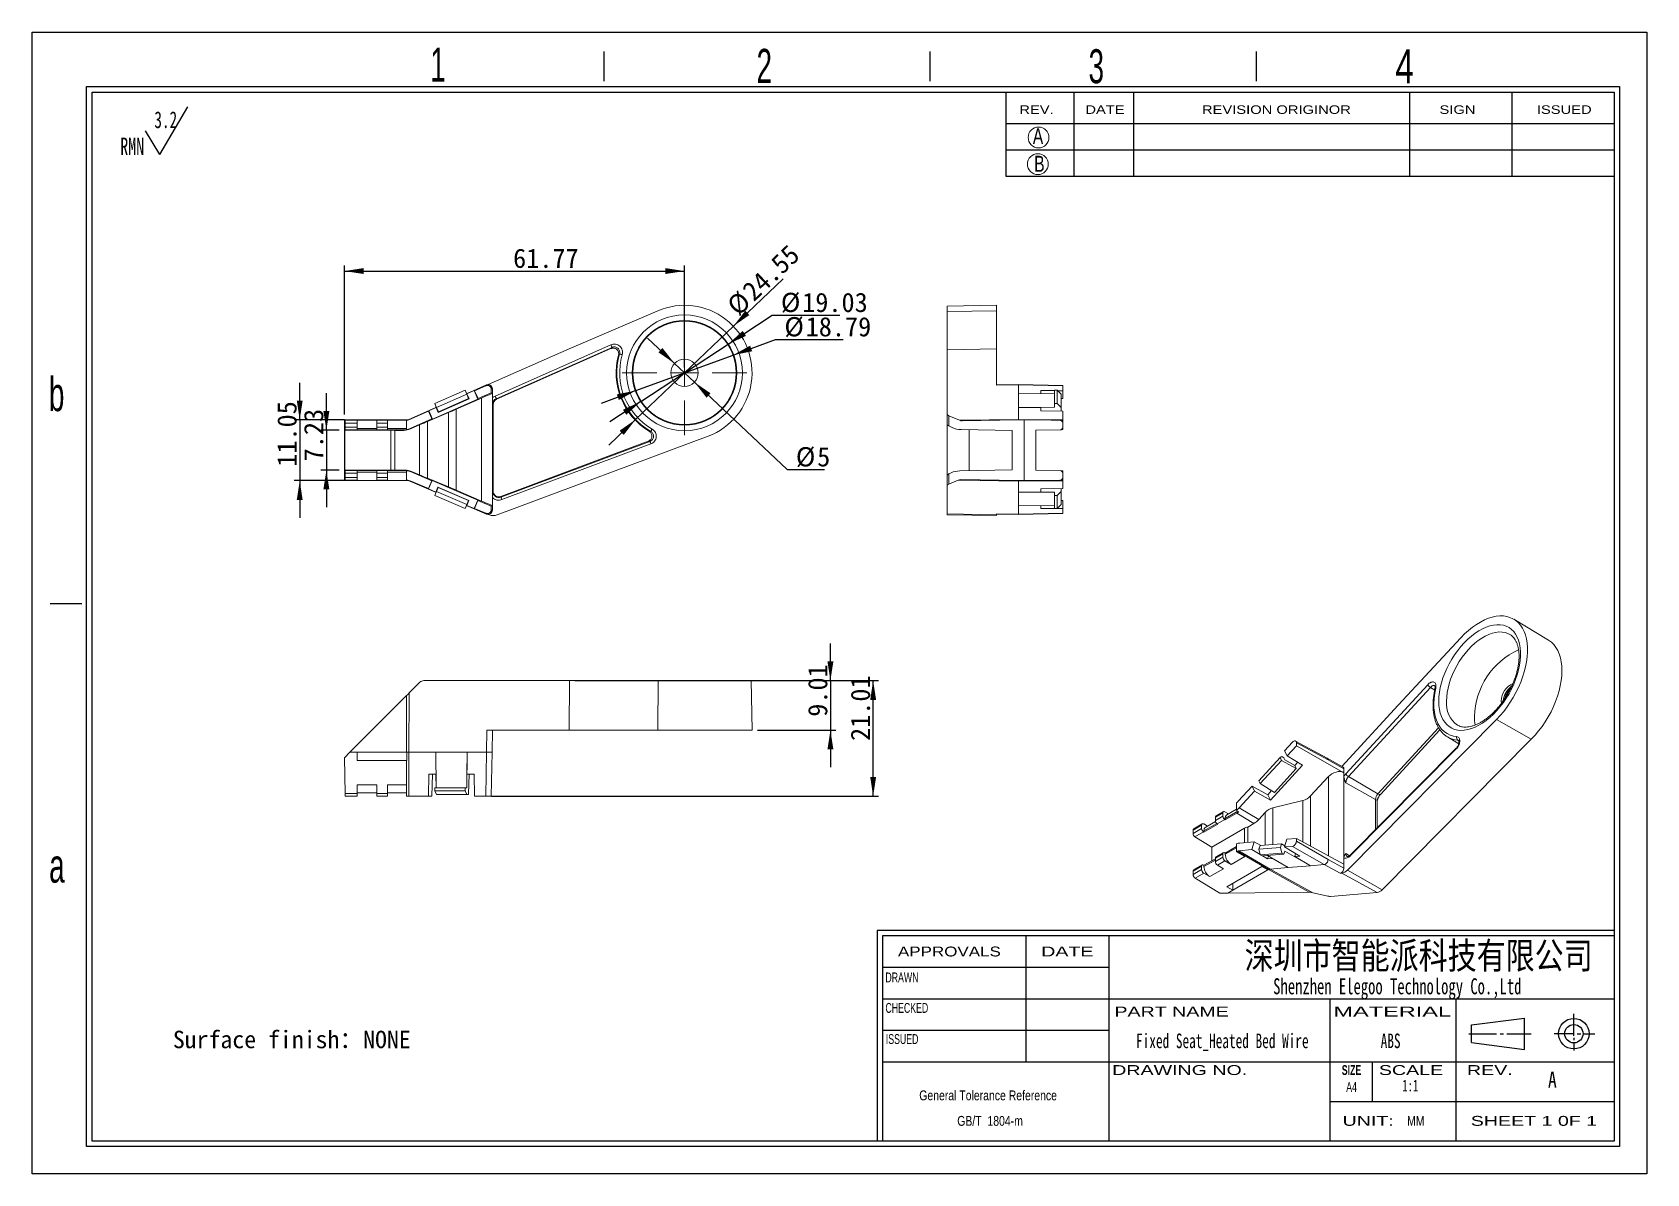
# Model space of a CAD drawing. Header units: millimetres. Extents: x 2 to 295, y 1 to 209.
import ezdxf

# ---------------------------------------------------------------- set-up
doc = ezdxf.new("R2010")
doc.units = ezdxf.units.MM
doc.linetypes.add('CENTER', pattern=[10.16, 6.35, -1.27, 1.27, -1.27])
doc.layers.add('DIM', color=5, linetype='Continuous')
doc.layers.add('SLD-0', color=179, linetype='Continuous')
doc.layers.add('中心线', color=1, linetype='CENTER', lineweight=15)
doc.styles.add('SLDTEXTSTYLE0', font='SIMSUN.TTC', dxfattribs={"width": 0.67})
doc.styles.add('SLDTEXTSTYLE1', font='SIMSUN.TTC', dxfattribs={"width": 0.67})
doc.styles.add('SLDTEXTSTYLE10', font='ARIAL.TTF', dxfattribs={"width": 1.7064})
doc.styles.add('SLDTEXTSTYLE11', font='SIMSUN.TTC', dxfattribs={"width": 0.8, "bigfont": 'bigfont'})
doc.styles.add('SLDTEXTSTYLE12', font='SIMSUN.TTC', dxfattribs={"width": 0.8})
doc.styles.add('SLDTEXTSTYLE13', font='SIMKAI.TTF', dxfattribs={"width": 0.67})
doc.styles.add('SLDTEXTSTYLE14', font='SIMSUN.TTC')
doc.styles.add('SLDTEXTSTYLE2', font='SIMSUN.TTC', dxfattribs={"bigfont": 'bigfont'})
doc.styles.add('SLDTEXTSTYLE3', font='ARIAL.TTF', dxfattribs={"width": 0.63516})
doc.styles.add('SLDTEXTSTYLE4', font='GOTHIC.TTF', dxfattribs={"width": 0.7304})
doc.styles.add('SLDTEXTSTYLE5', font='GOTHIC.TTF', dxfattribs={"width": 0.61171})
doc.styles.add('SLDTEXTSTYLE6', font='ARIALBD.TTF', dxfattribs={"width": 0.63516})
doc.styles.add('SLDTEXTSTYLE7', font='ARIAL.TTF', dxfattribs={"width": 1.422})
doc.styles.add('SLDTEXTSTYLE8', font='ARIAL.TTF', dxfattribs={"width": 0.7584})
doc.styles.add('SLDTEXTSTYLE9', font='ARIAL.TTF', dxfattribs={"width": 1.2324})
doc.dimstyles.new('SLDDIMSTYLE0', dxfattribs={"dimtxt": 3.5, "dimasz": 3.5, "dimexe": 0, "dimexo": 0.0625, "dimgap": 0.875, "dimtad": 2, "dimrnd": 1e-09, "dimzin": 12, "dimdsep": 46, "dimtxsty": 'SLDTEXTSTYLE0', "dimsah": 1, "dimcen": 0.09, "dimadec": 0, "dimazin": 3, "dimtfac": 1, "dimtmove": 0, "dimatfit": 0, "dimfxl": 0, "dimfrac": 2, "dimtolj": 1, "dimtzin": 12, "dimarcsym": 0})
doc.dimstyles.new('SLDDIMSTYLE1', dxfattribs={"dimtxt": 3.5, "dimasz": 3.5, "dimexe": 0, "dimexo": 0.0625, "dimgap": 0.875, "dimtad": 0, "dimtih": 1, "dimtoh": 1, "dimrnd": 1e-09, "dimzin": 12, "dimdsep": 46, "dimtxsty": 'SLDTEXTSTYLE0', "dimsah": 1, "dimcen": 0, "dimadec": 0, "dimazin": 3, "dimtfac": 1, "dimtmove": 0, "dimatfit": 3, "dimfxl": 0, "dimfrac": 2, "dimtolj": 1, "dimtzin": 12, "dimarcsym": 0})
doc.dimstyles.new('SLDDIMSTYLE2', dxfattribs={"dimtxt": 3.5, "dimasz": 3.5, "dimexe": 0, "dimexo": 0.0625, "dimgap": 0.875, "dimtad": 2, "dimrnd": 1e-09, "dimzin": 12, "dimdsep": 46, "dimtxsty": 'SLDTEXTSTYLE0', "dimsah": 1, "dimcen": 0.09, "dimadec": 0, "dimazin": 3, "dimtfac": 1, "dimtofl": 0, "dimtmove": 0, "dimatfit": 3, "dimfxl": 0, "dimfrac": 2, "dimtolj": 1, "dimtzin": 12, "dimarcsym": 0})

msp = doc.modelspace()

# ---------------------------------------------------------------- texts
at = {"color": 7, "linetype": 'Continuous', "lineweight": 0, "attachment_point": 1}
for s, insert, char_height, style in [('Surface finish\\M+18146NONE', (27.357, 27.271), 3.175, 'SLDTEXTSTYLE2'), ('Fixed Seat_Heated Bed Wire', (202.331, 26.754), 2.64583, 'SLDTEXTSTYLE1'), ('ABS', (246.774, 26.754), 2.6458, 'SLDTEXTSTYLE1'), ('1:1', (250.696, 18.358), 2.1167, 'SLDTEXTSTYLE0')]:
    msp.add_mtext(s, dxfattribs=dict(at, insert=insert, char_height=char_height, style=style))
at = {"layer": 'SLD-0'}
for s, insert, char_height, attachment_point, style in [('1', (74.111, 205.899), 6.172, 1, 'SLDTEXTSTYLE5'), ('2', (133.388, 205.655), 6.172, 1, 'SLDTEXTSTYLE5'), ('3', (193.707, 205.593), 6.172, 1, 'SLDTEXTSTYLE5'), ('4', (249.441, 205.587), 6.172, 1, 'SLDTEXTSTYLE4'), ('A', (183.578, 191.252), 2.903, 1, 'SLDTEXTSTYLE4'), ('B', (183.832, 186.237), 2.903, 1, 'SLDTEXTSTYLE4'), ('b', (4.835, 146.019), 6.172, 1, 'SLDTEXTSTYLE5'), ('a', (4.88, 60.351), 6.172, 1, 'SLDTEXTSTYLE5'), ('\\M+1905B圳\\M+18E73\\M+19271\\M+1945C\\M+19468\\M+189C8\\M+18B5A\\M+1974C\\M+18CC0\\M+18CF6\\M+18E69', (253.676, 43.337), 4.82808, 2, 'SLDTEXTSTYLE11'), ('A', (277.178, 19.854), 2.91, 1, 'SLDTEXTSTYLE12')]:
    msp.add_mtext(s, dxfattribs=dict(at, insert=insert, char_height=char_height, attachment_point=attachment_point, style=style))
at = {"layer": 'SLD-0', "color": 179}
for s, insert, char_height, attachment_point, style in [('REV.', (181.129, 195.4), 1.5536, 1, 'SLDTEXTSTYLE9'), ('DATE', (193.126, 195.4), 1.5536, 1, 'SLDTEXTSTYLE9'), ('REVISION ORIGINOR', (214.308, 195.4), 1.55363, 1, 'SLDTEXTSTYLE9'), ('SIGN', (257.466, 195.4), 1.5536, 1, 'SLDTEXTSTYLE9'), ('ISSUED', (275.148, 195.4), 1.5536, 1, 'SLDTEXTSTYLE9'), ('APPROVALS', (168.427, 42.563), 1.7927, 2, 'SLDTEXTSTYLE9'), ('DATE', (189.85, 42.563), 1.7927, 2, 'SLDTEXTSTYLE7'), ('DRAWN', (159.804, 37.853), 1.7927, 2, 'SLDTEXTSTYLE3'), ('Shenzhen Elegoo Technology Co.,Ltd', (249.798, 36.8), 2.91042, 2, 'SLDTEXTSTYLE13'), ('CHECKED', (160.696, 32.315), 1.7927, 2, 'SLDTEXTSTYLE3'), ('PART NAME', (208.794, 31.645), 1.7927, 2, 'SLDTEXTSTYLE7'), ('MATERIAL', (248.88, 31.645), 1.7927, 2, 'SLDTEXTSTYLE10'), ('ISSUED', (159.837, 26.654), 1.7927, 2, 'SLDTEXTSTYLE3'), ('DRAWING NO.', (210.268, 21.022), 1.79265, 2, 'SLDTEXTSTYLE7'), ('SIZE', (241.479, 21.022), 1.7927, 2, 'SLDTEXTSTYLE6'), ('SCALE', (252.289, 21.022), 1.7927, 2, 'SLDTEXTSTYLE7'), ('REV.', (266.61, 21.022), 1.7927, 2, 'SLDTEXTSTYLE7'), ('A4', (241.49, 17.953), 1.7927, 2, 'SLDTEXTSTYLE3'), ('UNIT:', (244.499, 11.791), 1.7927, 2, 'SLDTEXTSTYLE7'), ('MM', (253.161, 11.791), 1.7927, 2, 'SLDTEXTSTYLE8'), ('SHEET 1 0F 1', (274.62, 11.791), 1.79265, 2, 'SLDTEXTSTYLE7')]:
    msp.add_mtext(s, dxfattribs=dict(at, insert=insert, char_height=char_height, attachment_point=attachment_point, style=style))

# ---------------------------------------------------------------- blocks, each defined once
blk = doc.blocks.new('SW_NOTE_0')
at = {"layer": 'SLD-0', "color": 0}
for q in [(12.27, 9.26), (4.6, 4.92)]:
    blk.add_line((7.16, 0.59), q, dxfattribs=at)
at = {"layer": 'SLD-0', "color": 0, "attachment_point": 1, "style": 'SLDTEXTSTYLE0'}
for s, insert, char_height in [('3.2', (6.19, 8.45), 3.032), ('RMN', (0, 3.69), 3.175)]:
    blk.add_mtext(s, dxfattribs=dict(at, insert=insert, char_height=char_height))
blk = doc.blocks.new('SW_NOTE_1')
at = {"layer": 'SLD-0', "color": 0, "char_height": 1.7927, "attachment_point": 2, "style": 'SLDTEXTSTYLE8'}
for s, insert in [('General Tolerance Reference ', (13.02, 2.31)), (' GB/T  1804-m', (13.11, -2.32))]:
    blk.add_mtext(s, dxfattribs=dict(at, insert=insert))
blk = doc.blocks.new('_D')
at = {"layer": 'DIM'}
for p, q in [((129.18, 155.28), (138.21, 163.9)), ((111.42, 138.32), (129.18, 155.28)), ((111.42, 138.32), (106.56, 133.68))]:
    blk.add_line(p, q, dxfattribs=at)
for points in [[(129.18, 155.28), (132.08, 157.3), (131.34, 158.08)], [(111.42, 138.32), (108.52, 136.3), (109.26, 135.52)]]:
    blk.add_solid(points, dxfattribs=at)
at = {"layer": 'DIM', "char_height": 3.5, "attachment_point": 1, "rotation": 43.6744, "style": 'SLDTEXTSTYLE14'}
for s, insert in [('24.55', (130.48, 162.15)), ('%%c', (127.68, 159.48))]:
    blk.add_mtext(s, dxfattribs=dict(at, insert=insert))
blk = doc.blocks.new('_D_1')
at = {"layer": 'DIM'}
for p, q in [((128.25, 152.03), (136.22, 157.28)), ((136.22, 157.28), (148.49, 157.28)), ((112.35, 141.57), (128.25, 152.03)), ((112.35, 141.57), (106.73, 137.87))]:
    blk.add_line(p, q, dxfattribs=at)
for points in [[(128.25, 152.03), (131.47, 153.51), (130.88, 154.41)], [(112.35, 141.57), (109.13, 140.09), (109.72, 139.19)]]:
    blk.add_solid(points, dxfattribs=at)
at = {"layer": 'DIM', "char_height": 3.5, "attachment_point": 1, "style": 'SLDTEXTSTYLE14'}
for s, insert in [('%%c', (137.81, 161.35)), ('19.03', (141.68, 161.35))]:
    blk.add_mtext(s, dxfattribs=dict(at, insert=insert))
blk = doc.blocks.new('_D_2')
at = {"layer": 'DIM'}
for p, q in [((129.12, 150.03), (136.86, 152.85)), ((136.86, 152.85), (149.12, 152.85)), ((111.48, 143.58), (129.12, 150.03)), ((111.48, 143.58), (105.16, 141.26))]:
    blk.add_line(p, q, dxfattribs=at)
for points in [[(129.12, 150.03), (132.6, 150.72), (132.23, 151.73)], [(111.48, 143.58), (108.01, 142.88), (108.38, 141.87)]]:
    blk.add_solid(points, dxfattribs=at)
at = {"layer": 'DIM', "char_height": 3.5, "attachment_point": 1, "style": 'SLDTEXTSTYLE14'}
for s, insert in [('%%c', (138.45, 156.93)), ('18.79', (142.32, 156.93))]:
    blk.add_mtext(s, dxfattribs=dict(at, insert=insert))
blk = doc.blocks.new('_D_3')
at = {"layer": 'DIM'}
for p, q in [((58.53, 139.26), (58.53, 166.29)), ((58.53, 165.29), (120.3, 165.29)), ((120.3, 147.8), (120.3, 166.29))]:
    blk.add_line(p, q, dxfattribs=at)
for points in [[(58.53, 165.29), (62.03, 164.76), (62.03, 165.83)], [(120.3, 165.29), (116.8, 165.83), (116.8, 164.76)]]:
    blk.add_solid(points, dxfattribs=at)
at = {"layer": 'DIM', "insert": (89.16, 169.37), "char_height": 3.5, "attachment_point": 1, "style": 'SLDTEXTSTYLE14'}
blk.add_mtext('61.77', dxfattribs=at)
blk = doc.blocks.new('_D_4')
at = {"layer": 'DIM'}
for p, q in [((50.4, 138.27), (50.4, 145)), ((58.53, 138.27), (49.4, 138.27)), ((50.4, 138.27), (50.4, 127.21)), ((58.53, 127.21), (49.4, 127.21)), ((50.4, 127.21), (50.4, 120.48))]:
    blk.add_line(p, q, dxfattribs=at)
for points in [[(50.4, 138.27), (50.93, 141.77), (49.86, 141.77)], [(50.4, 127.21), (49.86, 123.71), (50.93, 123.71)]]:
    blk.add_solid(points, dxfattribs=at)
at = {"layer": 'DIM', "insert": (46.32, 129.74), "char_height": 3.5, "attachment_point": 1, "rotation": 90, "style": 'SLDTEXTSTYLE14'}
blk.add_mtext('11.05', dxfattribs=at)
blk = doc.blocks.new('_D_5')
at = {"layer": 'DIM'}
for p, q in [((55.24, 136.36), (55.24, 143.09)), ((57.57, 136.36), (54.24, 136.36)), ((55.24, 136.36), (55.24, 129.12)), ((57.57, 129.12), (54.24, 129.12)), ((55.24, 129.12), (55.24, 122.39))]:
    blk.add_line(p, q, dxfattribs=at)
for points in [[(55.24, 136.36), (55.78, 139.86), (54.7, 139.86)], [(55.24, 129.12), (54.7, 125.62), (55.78, 125.62)]]:
    blk.add_solid(points, dxfattribs=at)
at = {"layer": 'DIM', "insert": (51.17, 130.73), "char_height": 3.5, "attachment_point": 1, "rotation": 90, "style": 'SLDTEXTSTYLE14'}
blk.add_mtext('7.23', dxfattribs=at)
blk = doc.blocks.new('_D_6')
at = {"layer": 'DIM'}
for p, q in [((118.48, 148.52), (113.58, 153.13)), ((118.48, 148.52), (122.12, 145.09)), ((122.12, 145.09), (138.95, 129.23)), ((138.95, 129.23), (145.76, 129.23))]:
    blk.add_line(p, q, dxfattribs=at)
for points in [[(118.48, 148.52), (116.3, 151.31), (115.57, 150.52)], [(122.12, 145.09), (124.3, 142.29), (125.04, 143.08)]]:
    blk.add_solid(points, dxfattribs=at)
at = {"layer": 'DIM', "char_height": 3.5, "attachment_point": 1, "style": 'SLDTEXTSTYLE14'}
for s, insert in [('%%c', (140.53, 133.3)), ('5', (144.4, 133.3))]:
    blk.add_mtext(s, dxfattribs=dict(at, insert=insert))
blk = doc.blocks.new('SW_CENTERMARKSYMBOL_0')
at = {"layer": '中心线', "color": 0}
for p, q in [((0, 5), (0, 12.02)), ((-5, 0), (-12.02, 0)), ((0, 0), (-2.5, 0)), ((0, 0), (0, 2.5)), ((0, 0), (0, -2.5)), ((0, 0), (2.5, 0)), ((5, 0), (12.02, 0)), ((0, -5), (0, -12.02))]:
    blk.add_line(p, q, dxfattribs=at)
blk = doc.blocks.new('_D_7')
at = {"layer": 'DIM'}
for p, q in [((146.81, 90.88), (146.81, 97.61)), ((133.42, 90.88), (147.81, 90.88)), ((146.81, 90.88), (146.81, 81.87)), ((133.57, 81.87), (147.81, 81.87)), ((146.81, 81.87), (146.81, 75.14))]:
    blk.add_line(p, q, dxfattribs=at)
for points in [[(146.81, 90.88), (147.35, 94.38), (146.27, 94.38)], [(146.81, 81.87), (146.27, 78.37), (147.35, 78.37)]]:
    blk.add_solid(points, dxfattribs=at)
at = {"layer": 'DIM', "insert": (142.74, 84.32), "char_height": 3.5, "attachment_point": 1, "rotation": 90, "style": 'SLDTEXTSTYLE14'}
blk.add_mtext('9.01', dxfattribs=at)
blk = doc.blocks.new('_D_8')
at = {"layer": 'DIM'}
for p, q in [((100.4, 90.88), (155.57, 90.88)), ((154.57, 69.87), (154.57, 90.88)), ((85.21, 69.87), (155.57, 69.87))]:
    blk.add_line(p, q, dxfattribs=at)
for points in [[(154.57, 90.88), (154.04, 87.38), (155.11, 87.38)], [(154.57, 69.87), (155.11, 73.37), (154.04, 73.37)]]:
    blk.add_solid(points, dxfattribs=at)
at = {"layer": 'DIM', "insert": (150.5, 79.92), "char_height": 3.5, "attachment_point": 1, "rotation": 90, "style": 'SLDTEXTSTYLE14'}
blk.add_mtext('21.01', dxfattribs=at)

# ---------------------------------------------------------------- dimensions: what is measured, and where the dimension line sits
at = {"layer": 'DIM'}
dim = msp.add_linear_dim(base=(129.179, 155.276), p1=(111.424, 138.325), p2=(129.179, 155.276), angle=43.67438, text='%%c<>', dimstyle='SLDDIMSTYLE0', dxfattribs=at)
dim.commit()
dim.dimension.update_dxf_attribs({"geometry": '_D', "text_midpoint": (134.352, 160.216), "dimtype": 160})
dim = msp.add_linear_dim(base=(120.301, 165.294), p1=(58.531, 138.257), p2=(120.301, 146.801), dimstyle='SLDDIMSTYLE2', dxfattribs=at)
dim.commit()
dim.dimension.update_dxf_attribs({"geometry": '_D_3', "text_midpoint": (92.56, 165.294), "dimtype": 160})
for p1, p2, picture, middle in [((128.251, 152.033), (112.352, 141.569), '_D_1', (143.148, 159.816)), ((129.124, 150.026), (111.478, 143.575), '_D_2', (143.787, 155.392)), ((122.121, 145.086), (118.482, 148.515), '_D_6', (143.148, 131.768))]:
    dim = msp.add_diameter_dim_2p(p1=p1, p2=p2, dimstyle='SLDDIMSTYLE1', dxfattribs=at)
    dim.commit()
    dim.dimension.update_dxf_attribs({"geometry": picture, "text_midpoint": middle, "dimtype": 163})
for base, p1, p2, picture, middle in [((50.396, 127.214), (59.531, 138.266), (59.531, 127.214), '_D_4', (50.396, 133.14)), ((55.241, 129.124), (58.569, 136.356), (58.569, 129.124), '_D_5', (55.241, 133.456)), ((146.809, 81.873), (132.418, 90.883), (132.575, 81.873), '_D_7', (146.809, 87.04)), ((154.575, 90.883), (84.209, 69.873), (99.396, 90.883), '_D_8', (154.575, 83.323))]:
    dim = msp.add_linear_dim(base=base, p1=p1, p2=p2, angle=90, dimstyle='SLDDIMSTYLE0', dxfattribs=at)
    dim.commit()
    dim.dimension.update_dxf_attribs({"geometry": picture, "text_midpoint": middle, "dimtype": 160})

# ---------------------------------------------------------------- linework, layer by layer
at = {"color": 7, "linetype": 'Continuous', "lineweight": 15}
for p, q in [((177.01, 159.075), (167.999, 158.917)), ((167.999, 157.931), (167.999, 158.917)), ((177.01, 159.075), (177.01, 158.075)), ((99.333, 151.141), (115.451, 158.075)), ((167.999, 157.931), (177.01, 158.075)), ((167.999, 157.931), (167.999, 150.997)), ((177.01, 151.141), (177.01, 158.075)), ((84.655, 144.657), (99.333, 151.141)), ((106.943, 151.892), (85.891, 142.564)), ((86.093, 142.107), (107.145, 151.434)), ((106.944, 151.202), (86.146, 141.987)), ((177.01, 151.141), (167.999, 150.997)), ((167.999, 150.997), (167.999, 139.312)), ((177.01, 144.552), (177.01, 151.141)), ((80.834, 143.045), (84.348, 144.597)), ((82.175, 143.561), (84.209, 144.459)), ((84.209, 144.459), (84.349, 144.597)), ((85.083, 144.498), (85.013, 144.544)), ((85.192, 143.819), (85.331, 143.957)), ((85.192, 143.193), (85.192, 143.819)), ((85.331, 143.957), (85.401, 143.911)), ((85.401, 142.231), (85.401, 143.911)), ((181.004, 144.657), (177.01, 144.612)), ((180.999, 144.597), (177.01, 144.552)), ((180.999, 143.045), (180.999, 144.597)), ((189.01, 144.459), (180.999, 144.597)), ((189.01, 144.519), (181.004, 144.657)), ((189.01, 144.459), (189.01, 144.519)), ((189.01, 143.561), (189.01, 144.459)), ((82.752, 142.039), (74.519, 138.402)), ((74.935, 141.204), (74.927, 141.2)), ((74.927, 141.2), (75.203, 140.557)), ((80.446, 143.639), (74.935, 141.204)), ((74.935, 141.204), (75.262, 140.474)), ((80.751, 142.898), (75.262, 140.474)), ((75.558, 139.621), (81.165, 142.098)), ((81.08, 142.131), (75.592, 139.706)), ((78.844, 140.198), (83.401, 142.211)), ((80.454, 143.642), (80.446, 143.639)), ((80.751, 142.898), (80.446, 143.639)), ((80.73, 142.999), (80.454, 143.642)), ((80.73, 142.999), (80.834, 143.045)), ((81.08, 142.131), (80.751, 142.898)), ((82.097, 143.564), (80.784, 142.984)), ((80.834, 143.045), (80.784, 142.984)), ((80.784, 142.984), (81.165, 142.098)), ((81.08, 142.131), (81.165, 142.098)), ((82.097, 143.564), (82.175, 143.561)), ((82.752, 142.039), (82.097, 143.564)), ((82.788, 142.131), (82.175, 143.561)), ((82.752, 142.039), (82.788, 142.131)), ((82.788, 142.131), (85.192, 143.193)), ((83.401, 142.211), (83.401, 123.514)), ((85.401, 143.057), (85.192, 143.193)), ((85.401, 122.692), (85.401, 143.057)), ((85.41, 141.057), (85.541, 141.057)), ((85.541, 141.057), (85.541, 125.308)), ((86.146, 141.987), (86.093, 142.107)), ((180.999, 140.511), (180.999, 143.045)), ((187.51, 142.999), (180.999, 143.045)), ((185.01, 143.564), (187.51, 143.562)), ((185.01, 143.564), (185.01, 143.016)), ((187.51, 143.642), (188.01, 143.639)), ((187.51, 143.642), (187.51, 141.2)), ((188.01, 141.204), (187.51, 141.2)), ((187.51, 141.2), (187.51, 140.557)), ((188.01, 143.639), (188.01, 141.204)), ((188.71, 142.898), (188.01, 143.639)), ((188.01, 141.204), (188.71, 140.474)), ((188.082, 143.561), (189.01, 143.561)), ((188.71, 142.898), (188.71, 140.474)), ((188.71, 142.124), (189.01, 142.131)), ((189.01, 142.131), (189.01, 143.561)), ((59.531, 138.266), (58.531, 138.257)), ((58.531, 138.257), (58.531, 127.222)), ((58.645, 138.201), (58.531, 138.257)), ((58.645, 138.201), (60.847, 138.201)), ((59.531, 138.266), (60.831, 138.266)), ((60.831, 138.253), (60.831, 138.266)), ((60.831, 138.266), (69.807, 138.266)), ((69.807, 138.253), (60.831, 138.253)), ((60.847, 138.214), (64.377, 138.214)), ((60.847, 138.214), (60.847, 138.201)), ((60.847, 137.671), (60.847, 138.201)), ((64.377, 138.201), (64.377, 138.214)), ((64.377, 138.201), (66.315, 138.201)), ((64.377, 137.671), (64.377, 138.201)), ((66.315, 138.214), (69.807, 138.214)), ((66.315, 138.214), (66.315, 138.201)), ((66.315, 137.671), (66.315, 138.201)), ((69.807, 138.214), (69.807, 138.253)), ((69.807, 136.715), (69.807, 138.214)), ((69.815, 138.196), (69.815, 138.215)), ((69.815, 136.49), (69.815, 138.196)), ((69.833, 138.266), (69.833, 138.253)), ((70.211, 138.351), (75.099, 140.511)), ((70.211, 138.351), (70.239, 138.287)), ((70.239, 138.287), (73.814, 139.867)), ((70.487, 136.697), (74.428, 138.438)), ((73.581, 137.957), (77.433, 139.586)), ((73.581, 137.957), (73.581, 127.647)), ((73.814, 139.867), (73.864, 139.927)), ((73.814, 139.867), (74.428, 138.438)), ((75.177, 140.507), (73.864, 139.927)), ((73.864, 139.927), (74.519, 138.402)), ((74.428, 138.438), (74.519, 138.402)), ((75.099, 140.511), (75.203, 140.557)), ((75.177, 140.507), (75.099, 140.511)), ((75.558, 139.621), (75.177, 140.507)), ((75.262, 140.474), (75.592, 139.706)), ((75.558, 139.621), (75.592, 139.706)), ((77.433, 126.065), (77.433, 139.586)), ((78.844, 140.198), (78.844, 125.47)), ((167.999, 139.312), (167.999, 137.468)), ((168.292, 137.15), (168.292, 139.005)), ((168.292, 139.005), (170.244, 138.18)), ((170.244, 138.18), (180.999, 138.351)), ((170.724, 138.087), (180.999, 138.266)), ((180.999, 140.511), (187.51, 140.557)), ((180.999, 138.351), (180.999, 140.511)), ((185.01, 140.507), (180.999, 140.511)), ((180.999, 138.351), (180.999, 138.266)), ((180.999, 138.351), (189.01, 138.287)), ((180.999, 138.266), (181.999, 138.257)), ((180.999, 138.266), (182.499, 138.253)), ((180.999, 138.266), (180.999, 138.266)), ((181.999, 138.257), (181.999, 127.222)), ((188.484, 138.201), (181.999, 138.257)), ((182.499, 138.253), (182.499, 138.253)), ((185.01, 140.507), (185.01, 139.927)), ((189.01, 139.867), (185.01, 139.927)), ((189.01, 138.196), (186.916, 138.215)), ((188.71, 140.474), (188.71, 139.871)), ((189.01, 138.287), (189.01, 139.867)), ((189.01, 138.287), (189.01, 138.196)), ((189.01, 137.671), (189.01, 138.196)), ((58.569, 136.356), (58.645, 136.432)), ((58.569, 129.124), (58.569, 136.356)), ((66.971, 136.356), (58.569, 136.356)), ((58.645, 136.432), (60.847, 136.432)), ((58.654, 137.671), (60.847, 137.671)), ((58.654, 137.671), (58.654, 136.932)), ((60.847, 136.932), (58.654, 136.932)), ((60.847, 136.932), (60.847, 137.671)), ((60.847, 136.932), (60.847, 136.432)), ((64.377, 136.715), (60.847, 136.715)), ((60.847, 136.432), (60.847, 136.43)), ((60.847, 136.43), (64.377, 136.43)), ((64.377, 137.671), (66.315, 137.671)), ((64.377, 137.671), (64.377, 136.932)), ((66.315, 136.932), (64.377, 136.932)), ((64.377, 136.432), (64.377, 136.932)), ((64.377, 136.432), (66.315, 136.432)), ((64.377, 136.43), (64.377, 136.432)), ((66.315, 136.932), (66.315, 137.671)), ((66.315, 136.932), (66.315, 136.432)), ((69.807, 136.715), (66.315, 136.715)), ((66.315, 136.432), (66.315, 136.43)), ((66.315, 136.43), (69.277, 136.43)), ((66.971, 129.124), (66.971, 136.356)), ((69.293, 136.353), (67.669, 136.353)), ((67.669, 136.353), (67.669, 129.126)), ((69.277, 136.43), (69.293, 136.353)), ((69.815, 136.715), (69.807, 136.715)), ((69.815, 136.479), (69.815, 136.49)), ((70.487, 136.697), (70.506, 136.609)), ((70.506, 136.609), (72.17, 137.345)), ((72.17, 137.345), (72.17, 128.241)), ((124.601, 135.305), (86.286, 120.975)), ((167.999, 137.468), (167.999, 128.126)), ((168.939, 136.852), (168.292, 137.15)), ((179.799, 136.322), (170.549, 136.483)), ((171.999, 136.458), (171.999, 129.022)), ((179.799, 129.158), (179.799, 136.322)), ((184.125, 136.356), (188.518, 136.432)), ((184.125, 129.124), (184.125, 136.356)), ((188.733, 136.485), (189.01, 136.49)), ((189.01, 137.671), (189.01, 136.932)), ((189.01, 136.49), (189.01, 136.932)), ((86.915, 124.355), (113.721, 134.38)), ((114.023, 134.354), (86.961, 124.232)), ((87.136, 123.764), (114.199, 133.886)), ((58.645, 129.047), (58.569, 129.124)), ((58.569, 129.124), (66.971, 129.124)), ((69.493, 129.126), (67.669, 129.126)), ((69.477, 129.049), (69.493, 129.126)), ((170.322, 128.993), (179.799, 129.158)), ((188.518, 129.047), (184.125, 129.124)), ((58.531, 127.222), (58.645, 127.279)), ((58.531, 127.222), (59.531, 127.214)), ((58.645, 129.047), (60.847, 129.047)), ((60.847, 127.279), (58.645, 127.279)), ((58.654, 128.548), (58.654, 127.809)), ((58.654, 128.548), (60.847, 128.548)), ((60.847, 127.809), (58.654, 127.809)), ((59.531, 127.214), (60.831, 127.214)), ((60.831, 127.227), (69.833, 127.227)), ((60.831, 127.214), (60.831, 127.227)), ((69.833, 127.214), (60.831, 127.214)), ((60.847, 129.049), (64.377, 129.049)), ((60.847, 129.049), (60.847, 129.047)), ((60.847, 129.047), (60.847, 128.548)), ((60.847, 128.765), (64.377, 128.765)), ((60.847, 127.809), (60.847, 128.548)), ((60.847, 127.809), (60.847, 127.279)), ((60.847, 127.279), (60.847, 127.265)), ((64.377, 127.265), (60.847, 127.265)), ((64.377, 129.047), (64.377, 129.049)), ((64.377, 128.548), (64.377, 129.047)), ((64.377, 129.047), (66.315, 129.047)), ((64.377, 128.548), (66.315, 128.548)), ((64.377, 128.548), (64.377, 127.809)), ((66.315, 127.809), (64.377, 127.809)), ((64.377, 127.809), (64.377, 127.279)), ((64.377, 127.265), (64.377, 127.279)), ((66.315, 127.279), (64.377, 127.279)), ((66.315, 129.049), (69.477, 129.049)), ((66.315, 129.049), (66.315, 129.047)), ((66.315, 129.047), (66.315, 128.548)), ((66.315, 128.765), (69.815, 128.765)), ((66.315, 127.809), (66.315, 128.548)), ((66.315, 127.279), (66.315, 127.809)), ((66.315, 127.279), (66.315, 127.265)), ((69.815, 127.265), (66.315, 127.265)), ((69.815, 129.02), (69.815, 129.03)), ((69.815, 129.02), (69.815, 127.284)), ((69.815, 127.284), (70.017, 127.284)), ((69.815, 127.284), (69.815, 127.265)), ((69.833, 127.227), (69.833, 127.214)), ((69.833, 127.214), (70.017, 127.214)), ((70.017, 127.214), (70.017, 127.284)), ((70.439, 127.197), (70.412, 127.132)), ((75.055, 125.139), (70.412, 127.132)), ((73.764, 125.769), (70.439, 127.197)), ((70.676, 128.883), (70.658, 128.795)), ((74.377, 127.198), (70.658, 128.795)), ((72.17, 128.241), (70.676, 128.883)), ((77.433, 126.065), (73.581, 127.647)), ((74.377, 127.198), (73.764, 125.769)), ((74.469, 127.235), (73.814, 125.71)), ((74.469, 127.235), (74.377, 127.198)), ((74.469, 127.235), (82.739, 123.684)), ((167.999, 128.126), (167.999, 126.291)), ((167.999, 126.291), (167.999, 121.154)), ((168.292, 128.436), (168.75, 128.641)), ((168.292, 126.589), (168.292, 128.436)), ((170.043, 127.308), (168.292, 126.589)), ((180.999, 127.132), (170.043, 127.308)), ((180.999, 127.214), (170.514, 127.397)), ((181.999, 127.222), (180.999, 127.214)), ((180.999, 127.132), (180.999, 127.214)), ((189.01, 127.197), (180.999, 127.132)), ((180.999, 125.139), (180.999, 127.132)), ((181.999, 127.222), (188.484, 127.279)), ((189.01, 127.284), (188.484, 127.279)), ((189.01, 129.02), (188.655, 129.026)), ((189.01, 129.02), (189.01, 128.548)), ((189.01, 128.548), (189.01, 127.809)), ((189.01, 127.809), (189.01, 127.284)), ((189.01, 127.284), (189.01, 127.197)), ((189.01, 125.769), (189.01, 127.197)), ((73.814, 125.71), (73.764, 125.769)), ((73.814, 125.71), (75.133, 125.143)), ((75.159, 125.094), (74.922, 124.543)), ((74.922, 124.543), (74.93, 124.539)), ((75.257, 125.269), (74.93, 124.539)), ((74.93, 124.539), (80.466, 122.162)), ((75.055, 125.139), (75.133, 125.143)), ((75.159, 125.094), (75.055, 125.139)), ((75.133, 125.143), (75.514, 126.03)), ((75.547, 125.945), (75.257, 125.269)), ((75.257, 125.269), (80.77, 122.902)), ((75.547, 125.945), (75.514, 126.03)), ((81.145, 123.612), (75.514, 126.03)), ((75.547, 125.945), (81.061, 123.578)), ((83.401, 123.514), (78.844, 125.47)), ((81.145, 123.612), (80.765, 122.725)), ((80.77, 122.902), (81.061, 123.578)), ((81.145, 123.612), (81.061, 123.578)), ((82.084, 122.158), (82.739, 123.684)), ((82.162, 122.163), (82.775, 123.592)), ((82.775, 123.592), (82.739, 123.684)), ((85.192, 122.554), (82.775, 123.592)), ((85.401, 121.834), (85.401, 124.134)), ((85.541, 125.308), (85.41, 125.308)), ((86.915, 124.355), (86.961, 124.232)), ((180.999, 125.139), (185.01, 125.143)), ((180.999, 122.665), (180.999, 125.139)), ((187.51, 125.094), (180.999, 125.139)), ((185.01, 125.71), (189.01, 125.769)), ((185.01, 125.71), (185.01, 125.143)), ((187.51, 125.094), (187.51, 124.543)), ((187.51, 124.543), (188.01, 124.539)), ((187.51, 124.543), (187.51, 122.159)), ((188.71, 125.269), (188.01, 124.539)), ((188.01, 124.539), (188.01, 122.162)), ((188.71, 125.765), (188.71, 125.269)), ((188.71, 125.269), (188.71, 122.902)), ((189.01, 123.592), (188.71, 123.599)), ((189.01, 122.163), (189.01, 123.592)), ((80.466, 122.162), (80.77, 122.902)), ((80.466, 122.162), (80.474, 122.159)), ((80.474, 122.159), (80.711, 122.71)), ((80.815, 122.665), (80.711, 122.71)), ((80.765, 122.725), (82.084, 122.158)), ((80.765, 122.725), (80.815, 122.665)), ((84.355, 121.145), (80.815, 122.665)), ((82.162, 122.163), (82.084, 122.158)), ((84.215, 121.281), (82.162, 122.163)), ((84.355, 121.145), (84.215, 121.281)), ((84.848, 121.009), (84.662, 121.089)), ((85.016, 121.204), (85.086, 121.25)), ((85.192, 122.554), (85.401, 122.692)), ((85.192, 121.924), (85.192, 122.554)), ((85.331, 121.788), (85.192, 121.924)), ((85.401, 121.834), (85.331, 121.788)), ((167.999, 121.154), (177.01, 121.009)), ((167.999, 121.154), (167.999, 121.01)), ((167.999, 121.01), (177.01, 120.852)), ((177.01, 121.191), (180.999, 121.145)), ((177.01, 121.009), (177.01, 121.191)), ((177.01, 121.134), (181.004, 121.088)), ((177.01, 120.852), (177.01, 121.009)), ((180.999, 122.665), (187.51, 122.71)), ((180.999, 121.145), (180.999, 122.665)), ((180.999, 121.145), (189.01, 121.281)), ((181.004, 121.088), (189.01, 121.224)), ((185.01, 122.693), (185.01, 122.158)), ((187.51, 122.161), (185.01, 122.158)), ((188.01, 122.162), (187.51, 122.159)), ((189.01, 122.163), (187.978, 122.162)), ((188.01, 122.162), (188.71, 122.902)), ((189.01, 121.281), (189.01, 122.163)), ((189.01, 121.281), (189.01, 121.224)), ((277.276, 98.213), (270.984, 102.027)), ((249.945, 86.426), (261.342, 98.668)), ((69.807, 88.158), (59.531, 77.883)), ((69.807, 77.883), (69.807, 88.158)), ((70.287, 88.638), (70.211, 77.883)), ((72.239, 90.59), (70.287, 88.638)), ((99.396, 90.883), (72.946, 90.883)), ((99.333, 81.873), (99.396, 90.883)), ((115.513, 90.883), (99.396, 90.883)), ((115.513, 90.883), (115.451, 81.873)), ((115.513, 90.883), (132.418, 90.883)), ((132.575, 81.873), (132.418, 90.883)), ((255.326, 90.146), (240.44, 73.936)), ((240.931, 73.445), (255.817, 89.654)), ((239.708, 75.294), (249.945, 86.426)), ((267.813, 83.81), (240.72, 56.469)), ((267.813, 83.81), (274.145, 80.229)), ((84.348, 77.883), (84.418, 81.873)), ((84.418, 81.873), (99.333, 81.873)), ((85.331, 77.868), (85.401, 81.873)), ((99.333, 81.873), (115.451, 81.873)), ((132.575, 81.873), (115.451, 81.873)), ((229.327, 78.131), (230.766, 79.695)), ((237.063, 76.803), (231.31, 79.897)), ((231.461, 79.063), (231.461, 79.574)), ((231.461, 79.574), (237.213, 76.48)), ((246.735, 70.204), (257.527, 81.955)), ((247.052, 52.888), (274.145, 80.229)), ((258.904, 80.648), (258.773, 80.731)), ((258.904, 80.648), (260.947, 79.41)), ((59.531, 77.883), (58.531, 76.883)), ((58.645, 70.398), (58.531, 76.883)), ((59.531, 77.883), (60.831, 77.883)), ((60.831, 77.883), (69.807, 77.883)), ((60.831, 76.383), (60.831, 77.883)), ((69.807, 76.383), (60.831, 76.383)), ((69.807, 77.883), (69.833, 77.883)), ((69.807, 71.966), (69.807, 76.383)), ((69.833, 76.383), (69.807, 76.383)), ((70.211, 77.883), (69.833, 77.883)), ((69.833, 77.883), (69.833, 76.383)), ((70.211, 77.883), (75.099, 77.883)), ((70.211, 77.883), (70.239, 69.873)), ((75.099, 77.883), (80.834, 77.883)), ((75.099, 77.883), (75.203, 71.373)), ((80.73, 71.373), (80.834, 77.883)), ((80.834, 77.883), (80.784, 73.873)), ((80.834, 77.883), (84.348, 77.883)), ((84.209, 69.873), (84.349, 77.883)), ((85.192, 69.873), (85.331, 77.868)), ((228.533, 76.887), (224.652, 72.666)), ((228.766, 76.394), (224.885, 72.174)), ((228.533, 76.887), (228.812, 77.081)), ((228.766, 76.394), (228.533, 76.887)), ((228.766, 76.394), (231.442, 74.891)), ((229.171, 76.883), (228.812, 77.081)), ((229.367, 76.47), (229.171, 76.883)), ((229.761, 77.214), (229.327, 78.131)), ((229.367, 76.47), (231.182, 75.47)), ((229.761, 77.214), (231.461, 79.063)), ((232.564, 75.491), (229.761, 77.214)), ((240.077, 74.148), (231.461, 79.063)), ((239.948, 75.157), (237.068, 76.8)), ((237.213, 76.48), (240.094, 74.836)), ((260.455, 78.553), (241.319, 59.241)), ((241.321, 59.093), (260.457, 78.405)), ((73.814, 69.873), (73.864, 73.873)), ((75.163, 73.873), (73.864, 73.873)), ((74.428, 69.873), (74.519, 73.873)), ((75.159, 71.373), (75.119, 73.873)), ((82.097, 73.873), (80.784, 73.873)), ((81.08, 70.173), (81.165, 73.873)), ((82.162, 69.873), (82.084, 73.873)), ((82.097, 73.873), (82.175, 69.873)), ((232.564, 75.491), (226.743, 69.161)), ((227.477, 70.58), (231.442, 74.891)), ((231.694, 76.027), (231.173, 75.46)), ((231.173, 75.46), (231.442, 74.891)), ((234.051, 69.939), (237.273, 73.443)), ((240.077, 57.519), (240.077, 74.148)), ((240.094, 73.464), (240.094, 74.836)), ((246.273, 70.307), (240.931, 73.445)), ((58.645, 70.398), (60.847, 70.398)), ((60.847, 71.966), (64.377, 71.966)), ((60.847, 71.966), (60.847, 70.398)), ((64.377, 70.48), (60.847, 70.48)), ((60.847, 69.873), (60.847, 70.398)), ((64.377, 70.398), (64.377, 71.966)), ((64.377, 70.398), (66.315, 70.398)), ((64.377, 69.873), (64.377, 70.398)), ((66.315, 71.966), (69.807, 71.966)), ((66.315, 71.966), (66.315, 70.398)), ((69.807, 70.48), (66.315, 70.48)), ((66.315, 69.873), (66.315, 70.398)), ((69.815, 71.966), (69.807, 71.966)), ((69.815, 70.48), (69.807, 70.48)), ((69.815, 69.873), (69.815, 71.966)), ((74.922, 71.373), (74.93, 70.873)), ((74.927, 71.373), (74.922, 71.373)), ((74.935, 70.873), (74.927, 71.373)), ((80.454, 71.373), (74.927, 71.373)), ((75.257, 70.173), (74.93, 70.873)), ((80.446, 70.873), (74.935, 70.873)), ((74.935, 70.873), (75.262, 70.173)), ((80.454, 71.373), (80.446, 70.873)), ((80.751, 70.173), (80.446, 70.873)), ((80.73, 71.373), (80.454, 71.373)), ((220.888, 68.953), (223.416, 71.702)), ((221.063, 67.755), (223.85, 70.786)), ((223.416, 71.702), (223.85, 70.786)), ((223.416, 71.702), (226.28, 70.139)), ((223.85, 70.786), (226.743, 69.161)), ((224.652, 72.666), (224.885, 72.174)), ((227.477, 70.58), (224.885, 72.174)), ((226.971, 70.891), (226.28, 70.139)), ((240.448, 72.308), (245.845, 69.3)), ((58.654, 69.873), (60.847, 69.873)), ((64.377, 69.873), (66.315, 69.873)), ((70.239, 69.873), (69.815, 69.873)), ((70.239, 69.873), (73.814, 69.873)), ((73.814, 69.873), (74.428, 69.873)), ((75.262, 70.173), (75.257, 70.173)), ((80.751, 70.173), (75.262, 70.173)), ((81.08, 70.173), (80.751, 70.173)), ((82.162, 69.873), (82.175, 69.873)), ((82.175, 69.873), (84.209, 69.873)), ((84.209, 69.873), (85.192, 69.873)), ((220.588, 67.508), (218.853, 66.506)), ((220.588, 67.312), (220.588, 68.705)), ((221.063, 67.755), (224.619, 65.646)), ((226.28, 70.139), (226.743, 69.161)), ((227.206, 67.764), (232.641, 69.101)), ((246.15, 64.116), (246.15, 68.884)), ((212.696, 63.72), (214.246, 64.616)), ((214.356, 64.858), (212.804, 63.962)), ((214.246, 64.013), (214.246, 64.616)), ((215.293, 64.451), (214.618, 64.834)), ((214.675, 63.355), (217.172, 64.796)), ((216.764, 65.3), (214.986, 64.274)), ((216.743, 66.057), (218.113, 66.848)), ((218.113, 66.245), (216.743, 65.454)), ((216.743, 66.057), (216.743, 65.454)), ((218.223, 67.09), (216.853, 66.299)), ((217.09, 64.845), (218.46, 65.636)), ((217.172, 64.796), (217.09, 64.845)), ((218.113, 66.245), (218.113, 66.848)), ((218.46, 65.636), (218.542, 65.587)), ((219.159, 66.683), (218.484, 67.066)), ((218.542, 65.587), (220.637, 66.796)), ((218.542, 65.587), (218.542, 65.819)), ((221.017, 67.055), (220.588, 67.312)), ((220.637, 66.796), (223.762, 64.943)), ((223.762, 64.943), (222.613, 64.28)), ((224.619, 65.646), (225.796, 66.926)), ((214.246, 64.013), (212.696, 63.117)), ((212.696, 63.72), (212.696, 63.117)), ((213.037, 62.505), (214.594, 63.404)), ((216.089, 60.618), (213.037, 62.505)), ((214.594, 63.404), (214.675, 63.355)), ((214.675, 63.355), (214.675, 63.587)), ((222.031, 64.048), (216.089, 60.618)), ((222.613, 64.28), (222.613, 61.49)), ((229.318, 60.654), (229.752, 62.071)), ((231.461, 62.21), (229.752, 62.071)), ((231.461, 61.695), (231.461, 62.21)), ((231.461, 62.21), (240.077, 57.519)), ((237.213, 58.378), (231.461, 61.695)), ((216.089, 58.144), (216.089, 60.618)), ((216.743, 58.607), (218.113, 59.398)), ((218.113, 58.795), (216.743, 58.004)), ((218.216, 59.627), (216.846, 58.836)), ((218.113, 58.795), (218.113, 59.398)), ((218.542, 59.56), (218.46, 59.606)), ((218.542, 59.56), (220.588, 60.741)), ((218.542, 59.328), (218.542, 59.56)), ((222.068, 58.925), (219.593, 57.496)), ((220.588, 61.212), (220.588, 59.795)), ((220.588, 59.795), (220.731, 59.877)), ((220.588, 59.795), (222.068, 58.925)), ((226.395, 56.551), (220.731, 59.877)), ((223.38, 60.17), (221.029, 59.979)), ((221.029, 59.979), (226.674, 56.645)), ((223.814, 61.588), (221.184, 61.374)), ((223.814, 61.588), (223.38, 60.17)), ((224.898, 59.29), (223.38, 60.17)), ((225.023, 60.933), (223.814, 61.588)), ((224.853, 60.92), (224.648, 60.249)), ((224.648, 60.249), (228.547, 60.567)), ((224.648, 60.249), (224.912, 59.234)), ((224.853, 60.92), (228.752, 61.237)), ((224.912, 59.234), (228.826, 59.553)), ((225.26, 59.029), (224.912, 59.234)), ((225.26, 59.029), (229.186, 59.349)), ((226.244, 58.509), (225.336, 59.036)), ((226.224, 59.108), (229.957, 56.913)), ((226.396, 59.006), (226.244, 58.509)), ((228.547, 60.567), (228.752, 61.237)), ((228.826, 59.553), (228.547, 60.567)), ((229.391, 60.891), (228.752, 61.237)), ((228.826, 59.553), (229.186, 59.349)), ((229.186, 59.349), (229.353, 59.896)), ((230.771, 60.772), (229.318, 60.654)), ((229.318, 60.654), (232.092, 58.985)), ((234.03, 57.244), (229.353, 59.896)), ((236.533, 57.448), (230.771, 60.772)), ((231.324, 59.447), (231.159, 58.909)), ((231.159, 58.909), (232.092, 58.985)), ((231.159, 58.909), (234.03, 57.244)), ((240.094, 56.809), (240.094, 58.687)), ((212.696, 56.271), (214.246, 57.166)), ((214.246, 56.563), (212.696, 55.668)), ((212.696, 56.271), (212.696, 55.668)), ((214.35, 57.395), (212.798, 56.499)), ((214.618, 55.916), (213.061, 55.017)), ((214.246, 56.563), (214.246, 57.166)), ((214.675, 57.328), (214.594, 57.374)), ((214.618, 55.916), (215.727, 55.264)), ((214.675, 57.328), (216.743, 58.522)), ((214.675, 57.096), (214.675, 57.328)), ((218.223, 56.706), (215.727, 55.264)), ((216.743, 58.607), (216.743, 58.004)), ((218.484, 58.148), (217.114, 57.357)), ((218.223, 56.706), (217.114, 57.357)), ((218.484, 58.148), (219.593, 57.496)), ((218.839, 53.424), (225.204, 57.098)), ((226.265, 56.475), (219.9, 52.801)), ((225.204, 57.098), (226.265, 56.475)), ((226.244, 58.509), (227.12, 58.581)), ((226.265, 56.475), (226.395, 56.551)), ((233.81, 52.42), (226.395, 56.551)), ((229.957, 56.913), (226.674, 56.645)), ((226.674, 56.645), (234.474, 52.347)), ((234.03, 57.244), (229.957, 56.913)), ((236.533, 57.448), (234.03, 57.244)), ((239.404, 55.885), (236.533, 57.448)), ((240.094, 56.809), (237.213, 58.378)), ((239.703, 55.91), (239.404, 55.885)), ((246.118, 52.375), (239.703, 55.91)), ((240.72, 56.469), (247.052, 52.888)), ((217.566, 52.277), (213.061, 55.017)), ((219.9, 52.801), (218.839, 53.424)), ((218.98, 52.27), (219.9, 52.801)), ((219.9, 52.801), (219.9, 54.036)), ((217.566, 52.277), (218.98, 52.27)), ((218.98, 52.27), (233.81, 52.42)), ((234.474, 52.347), (236.951, 51.761)), ((237.658, 51.686), (246.118, 52.375))]:
    msp.add_line(p, q, dxfattribs=at)
at = {"color": 8, "linetype": 'Continuous', "lineweight": 15}
for p, q in [((256.585, 89.158), (255.817, 89.654)), ((257.291, 82.304), (246.273, 70.307)), ((260.936, 79.992), (260.786, 80.048)), ((261.025, 79.899), (260.786, 80.048)), ((237.273, 73.443), (237.273, 59.046)), ((227.206, 67.764), (227.206, 61.111)), ((232.641, 61.567), (232.641, 69.101)), ((234.051, 69.939), (234.051, 60.8)), ((245.845, 69.3), (245.845, 63.808)), ((216.989, 64.923), (214.675, 63.587)), ((220.853, 67.153), (218.542, 65.819)), ((225.796, 66.926), (225.796, 60.996)), ((222.031, 61.443), (222.031, 64.048)), ((218.542, 59.328), (220.588, 60.509)), ((241.123, 59.072), (240.448, 59.449)), ((214.675, 57.096), (216.743, 58.29))]:
    msp.add_line(p, q, dxfattribs=at)
at = {"color": 7, "linetype": 'Continuous', "lineweight": 15, "flags": 128}
for points in [[(107.145, 151.434), (107.141, 151.445), (107.129, 151.472), (107.11, 151.514), (107.085, 151.571), (107.054, 151.64), (107.019, 151.718), (106.982, 151.803), (106.943, 151.892)], [(108.99, 150.1), (108.897, 150.127), (108.808, 150.153), (108.726, 150.177), (108.654, 150.198), (108.594, 150.216), (108.549, 150.229), (108.521, 150.237), (108.51, 150.24)], [(86.093, 142.107), (86.089, 142.117), (86.077, 142.144), (86.058, 142.187), (86.033, 142.244), (86.002, 142.313), (85.967, 142.391), (85.93, 142.476), (85.891, 142.564)], [(114.422, 136.59), (114.373, 136.506), (114.327, 136.426), (114.284, 136.352), (114.247, 136.286), (114.216, 136.232), (114.192, 136.192), (114.178, 136.166), (114.172, 136.157)], [(114.199, 133.886), (114.165, 133.976), (114.132, 134.063), (114.102, 134.143), (114.076, 134.214), (114.054, 134.272), (114.038, 134.316), (114.027, 134.343), (114.023, 134.354)], [(86.961, 124.232), (86.965, 124.222), (86.975, 124.194), (86.991, 124.151), (87.013, 124.092), (87.04, 124.022), (87.07, 123.941), (87.102, 123.854), (87.136, 123.764)], [(257.336, 87.149), (257.367, 87.947), (257.459, 88.775), (257.612, 89.625), (257.824, 90.489), (258.093, 91.362), (258.418, 92.235), (258.796, 93.102), (259.223, 93.955), (259.697, 94.787), (260.212, 95.592), (260.765, 96.362), (261.351, 97.091), (261.966, 97.773), (262.603, 98.403), (263.259, 98.976), (263.928, 99.486), (264.603, 99.929), (265.28, 100.302), (265.952, 100.601), (266.615, 100.825), (267.263, 100.971), (267.889, 101.037), (268.49, 101.025), (269.061, 100.933), (269.595, 100.762), (270.09, 100.514), (270.541, 100.191), (270.944, 99.795), (271.295, 99.33), (271.593, 98.8), (271.834, 98.209), (272.017, 97.562), (272.139, 96.864), (272.201, 96.121), (272.201, 95.339), (272.139, 94.525), (272.017, 93.686), (271.834, 92.828), (271.593, 91.958), (271.295, 91.084), (270.944, 90.213), (270.541, 89.352), (270.09, 88.509), (269.595, 87.69), (269.061, 86.902), (268.49, 86.151), (267.889, 85.445), (267.263, 84.788), (266.615, 84.186), (265.952, 83.644), (265.28, 83.167), (264.603, 82.759), (263.928, 82.422), (263.259, 82.161), (262.603, 81.976), (261.966, 81.869), (261.351, 81.842), (260.765, 81.895), (260.212, 82.026), (259.697, 82.236), (259.223, 82.521), (258.796, 82.881), (258.418, 83.312), (258.093, 83.81), (257.824, 84.371), (257.612, 84.991), (257.459, 85.664), (257.367, 86.386), (257.336, 87.149)], [(267.813, 83.81), (268.483, 84.524), (269.128, 85.288), (269.742, 86.095), (270.321, 86.939), (270.861, 87.815), (271.358, 88.717), (271.809, 89.638), (272.21, 90.571), (272.559, 91.511), (272.853, 92.45), (273.09, 93.382), (273.268, 94.301), (273.387, 95.199), (273.445, 96.071), (273.442, 96.91), (273.378, 97.711), (273.253, 98.468), (273.068, 99.175), (272.825, 99.827), (272.526, 100.421), (272.171, 100.951), (271.765, 101.415), (271.309, 101.808), (270.808, 102.128), (270.263, 102.373), (269.68, 102.541), (269.063, 102.63), (268.415, 102.641), (267.742, 102.573), (267.048, 102.427), (266.338, 102.203), (265.616, 101.903), (264.889, 101.53), (264.161, 101.086), (263.437, 100.574), (262.723, 99.997), (262.023, 99.36), (261.342, 98.668)], [(277.276, 98.213), (277.294, 98.202), (277.785, 97.848), (278.226, 97.419), (278.615, 96.919), (278.948, 96.35), (279.224, 95.718), (279.439, 95.027), (279.593, 94.281), (279.684, 93.488), (279.711, 92.651), (279.675, 91.779), (279.575, 90.876), (279.413, 89.951), (279.19, 89.009), (278.906, 88.058), (278.565, 87.105), (278.169, 86.156), (277.721, 85.22), (277.223, 84.303), (276.681, 83.411), (276.097, 82.551), (275.477, 81.731), (274.825, 80.955), (274.145, 80.229)], [(70.287, 88.638), (70.132, 88.483), (69.971, 88.322), (69.807, 88.158)], [(256.774, 89.519), (256.599, 88.588), (256.488, 87.679), (256.442, 86.8), (256.462, 85.958), (256.547, 85.159), (256.698, 84.409), (256.912, 83.715), (257.188, 83.082), (257.523, 82.514), (257.916, 82.017), (258.363, 81.595), (258.86, 81.25), (259.404, 80.985), (259.991, 80.803), (260.615, 80.704)], [(268.705, 86.759), (268.7, 86.783), (268.669, 87.151)], [(58.645, 70.398), (58.646, 70.295), (58.648, 70.197), (58.65, 70.106), (58.651, 70.026), (58.652, 69.961), (58.653, 69.913), (58.654, 69.883), (58.654, 69.873)]]:
    msp.add_lwpolyline(points, dxfattribs=at)
at = {"color": 8, "linetype": 'Continuous', "lineweight": 15, "flags": 128}
for points in [[(270.268, 99.257), (269.874, 99.457), (269.37, 99.624), (268.832, 99.713), (268.262, 99.723), (267.668, 99.654), (267.054, 99.508), (266.425, 99.285), (265.787, 98.987), (265.147, 98.618), (264.509, 98.179), (263.881, 97.676), (263.266, 97.113), (262.672, 96.495), (262.102, 95.828), (261.564, 95.117), (261.06, 94.369), (260.597, 93.591), (260.177, 92.79), (259.806, 91.974), (259.486, 91.148), (259.22, 90.322), (259.01, 89.502), (258.859, 88.697), (258.768, 87.912), (258.738, 87.156)], [(260.457, 78.405), (260.44, 78.461), (260.437, 78.507), (260.447, 78.542), (260.455, 78.553)], [(246.273, 70.307), (246.408, 70.235), (246.527, 70.189), (246.625, 70.171), (246.699, 70.18), (246.735, 70.204)], [(241.319, 59.241), (241.311, 59.23), (241.3, 59.196), (241.304, 59.149), (241.321, 59.093)]]:
    msp.add_lwpolyline(points, dxfattribs=at)
at = {"color": 7, "linetype": 'Continuous', "lineweight": 15}
for radius in [10.517, 9.517, 9.394, 2.5]:
    msp.add_circle((120.301, 146.801), radius, dxfattribs=at)
for centre, radius, start, end in [((120.301, 146.801), 12.274, 290.50596, 113.27824), ((120.301, 146.801), 12.413, 164.93034, 238.88821), ((120.301, 146.801), 12.282, 163.73692, 240.06582), ((120.301, 146.801), 11.783, 163.73692, 240.06582), ((86.558, 141.057), 1.149, 113.89605, 180), ((86.558, 141.057), 1.018, 113.89605, 180), ((69.807, 139.266), 1, 270, 271.5127), ((69.807, 139.266), 1.013, 270, 271.49315), ((69.807, 139.266), 1.052, 270, 270.43863), ((69.807, 139.266), 1.07, 270.43114, 293.83569), ((69.807, 139.266), 1, 271.5127, 293.83569), ((188.48, 137.671), 0.53, 0, 89.5), ((188.51, 136.932), 0.5, 271, 0), ((70.017, 126.214), 1.07, 66.76026, 90), ((70.017, 126.214), 1, 66.76026, 90), ((188.48, 127.809), 0.53, 270.5, 0), ((188.51, 128.548), 0.5, 0, 89), ((86.558, 125.308), 1.149, 180, 290.50596), ((86.558, 125.308), 1.018, 180, 290.50596), ((85.61, 122.783), 1.93, 246.76026, 290.50596), ((277.556, 83.954), 13.768, 114.51766, 178.40624), ((72.946, 89.883), 1, 90, 135), ((256.529, 90.856), 1.397, 210.58041, 239.35953), ((272.284, 87.083), 3.616, 114.32393, 178.91441), ((271.125, 84.279), 7.331, 179.54803, 191.59057), ((261.114, 80.484), 0.546, 156.20121, 233.01142), ((241.643, 74.646), 1.397, 210.58041, 239.35953), ((242.232, 72.22), 1.787, 136.7503, 177.18117), ((219.903, 69.84), 1.325, 301.10196, 317.98092), ((247.426, 69.222), 1.583, 136.7503, 177.18117), ((214.474, 64.653), 0.231, 51.54414, 189.33258), ((216.995, 66.089), 0.254, 124.09119, 187.22099), ((217.512, 65.489), 0.77, 182.65231, 236.77029), ((218.341, 66.885), 0.231, 51.54414, 189.33258), ((218.882, 66.28), 0.77, 182.65231, 236.77029), ((219.278, 65.9), 0.74, 125.04422, 186.26796), ((215.016, 64.048), 0.77, 182.65231, 236.77029), ((215.411, 63.668), 0.74, 125.04422, 186.26796), ((216.981, 58.637), 0.24, 124.12618, 187.186), ((218.327, 59.434), 0.217, 52.29531, 189.4473), ((218.928, 58.832), 0.816, 182.6294, 237.08191), ((220.848, 59.434), 2.308, 182.6294, 237.08191), ((221.108, 59.258), 0.725, 96.20748, 121.33129), ((214.461, 57.202), 0.217, 52.29531, 189.4473), ((215.061, 56.6), 0.816, 182.6294, 237.08191), ((216.981, 57.202), 2.308, 182.6294, 237.08191), ((217.557, 58.042), 0.816, 182.6294, 237.08191), ((226.747, 55.972), 0.677, 96.20748, 121.33129), ((239.428, 57.614), 1.726, 279.16472, 318.43343), ((245.866, 53.94), 1.586, 279.16472, 318.43343)]:
    msp.add_arc(centre, radius, start, end, dxfattribs=at)
at = {"color": 8, "linetype": 'Continuous', "lineweight": 15}
for centre, radius, start, end in [((256.783, 89.364), 0.155, 93.27779, 157.96302), ((273.001, 86.692), 3.998, 127.71305, 172.50559), ((263.384, 86.638), 4.675, 173.63755, 235.71112), ((261.116, 84.332), 4.297, 239.01485, 265.59644), ((245.665, 68.848), 0.486, 4.33275, 68.32072), ((240.999, 59.382), 0.555, 173.08561, 236.26651)]:
    msp.add_arc(centre, radius, start, end, dxfattribs=at)
at = {"color": 7, "linetype": 'Continuous', "lineweight": 15}
for centre, major_axis, ratio, start_param, end_param in [((84.492, 143.819), (-0.498, -0.492), 0.999699, 2.3621901, 4.3487471), ((84.631, 143.957), (-0.071, 0.696), 0.9997445, 4.6113344, 6.5981159), ((84.701, 143.912), (-0.587, 0.382), 0.9997831, 3.718886, 4.712389), ((181.002, 143.957), (0.002, 0.7), 0.0174505, 6.2829356, 6.6992218), ((83.401, 142.173), (2, 0.884), 0.0159655, 0.0103978, 1.5637408), ((58.645, 137.671), (0, 0.53), 0.0174551, 4.712389, 6.2744587), ((72.17, 137.306), (2, 0.884), 0.0159655, 0.7805472, 1.5637408), ((78.844, 140.236), (2, 0.884), 0.0159655, 3.9221398, 4.7053334), ((168.999, 139.331), (1, 0.024), 0.441597, 3.1311237, 3.9165218), ((170.703, 139.266), (1.18, 0), 0.9998476, 4.3124015, 4.7298449), ((58.645, 136.932), (0, 0.5), 0.0174551, 3.1590459, 4.712389), ((66.971, 136.321), (2, 0), 0.0174551, 1.2143326, 1.5707963), ((69.277, 139.431), (-0.62, 2.936), 0.9998409, 2.9336192, 3.1137916), ((69.293, 139.354), (-0.62, 2.936), 0.9998409, 2.9336192, 3.3495661), ((69.275, 139.441), (-0.62, 2.936), 0.9998409, 3.1145491, 3.3495661), ((168.999, 137.449), (1, -0.024), 0.441597, 3.1520617, 3.9374598), ((170.549, 140.484), (-2.51, 3.151), 0.9823839, 2.0442343, 2.4601812), ((66.971, 129.159), (2, 0), 0.0174551, 4.712389, 5.0688527), ((69.492, 126.126), (-0.604, -2.939), 0.9998413, 2.938819, 3.3443663), ((58.645, 128.548), (0, 0.5), 0.0174551, 4.712389, 6.265732), ((58.645, 127.809), (0, 0.53), 0.0174551, 3.1503193, 4.712389), ((69.477, 126.049), (-0.604, -2.939), 0.9998413, 3.2314518, 3.3443663), ((69.474, 126.038), (-0.604, -2.939), 0.9998413, 2.938819, 3.2307211), ((72.17, 128.279), (2, -0.859), 0.016038, 4.7192781, 5.5024717), ((168.999, 128.145), (1, 0.023), 0.4292319, 2.3461984, 3.1315966), ((168.999, 126.272), (1, -0.023), 0.4292319, 2.3661906, 3.1515887), ((170.322, 124.992), (2.518, 3.145), 0.9824012, 0.6840113, 1.0895587), ((170.493, 126.214), (1.183, 0), 0.9998476, 1.5533404, 1.9603112), ((78.844, 125.432), (2, -0.859), 0.016038, 1.5776854, 2.360879), ((83.401, 123.552), (2, -0.859), 0.016038, 4.7192781, 6.2726211), ((84.492, 121.924), (-0.502, 0.488), 0.9997034, 1.9372729, 3.9134317), ((84.631, 121.788), (0.066, 0.697), 0.9997455, 2.8306792, 4.8070621), ((84.701, 121.834), (-0.585, -0.385), 0.9997816, 1.5707963, 2.5590998), ((181.002, 121.788), (-0.002, 0.7), 0.0174506, 2.7359582, 3.1418413), ((230.966, 79.288), (0.35, 0.606), 0.5772078, 5.49786, 7.4844169), ((84.631, 77.88), (0.7, -0.012), 0.0029398, 4.2964038, 6.2831853), ((236.727, 76.189), (0.339, 0.612), 0.5689102, 5.487582, 6.2902554), ((238.687, 72.596), (1.814, 1.153), 0.7301737, 0.3685172, 1.9218602), ((239.599, 74.55), (0.35, 0.606), 0.5774961, 5.4976943, 6.2862276), ((220.206, 69.502), (1.5, 2.598), 0.5774186, 4.107726, 4.342743), ((227.21, 66.079), (1.814, 1.153), 0.7301737, 1.1386666, 1.9218602), ((232.637, 70.787), (1.814, 1.153), 0.7301737, 4.2802593, 5.0634529), ((220.637, 69.246), (1.5, 2.598), 0.5774186, 3.9267961, 4.1069685), ((223.762, 67.393), (1.5, 2.598), 0.5774186, 3.9267961, 4.342743), ((213.064, 63.5), (-0.258, 0.463), 0.5672184, 0.0084273, 0.7939067), ((213.043, 62.91), (-0.244, 0.437), 0.5672184, 0.7939067, 2.3472497), ((223.445, 63.203), (2, -0.031), 0.5872749, 2.008766, 2.3652297), ((230.966, 61.41), (0.35, 0.606), 0.5775528, 3.5214067, 5.4975655), ((220.347, 58.639), (1.5, 2.599), 0.5773454, 0.3795924, 0.6714945), ((213.043, 56.063), (-0.244, 0.437), 0.5672184, 0.0084273, 0.7939067), ((236.727, 58.087), (0.342, 0.611), 0.5656292, 3.5139937, 5.4903766), ((239.599, 56.523), (0.35, 0.606), 0.5772657, 3.5212854, 5.4978924), ((213.064, 55.448), (-0.258, 0.463), 0.5672184, 0.7939067, 2.3559764), ((233.839, 51.454), (1.674, 0), 0.5772936, 1.1812815, 1.5882523), ((236.951, 52.079), (0.997, -0.261), 0.2997694, 4.7907602, 5.5761584)]:
    msp.add_ellipse(centre, major_axis=major_axis, ratio=ratio, start_param=start_param, end_param=end_param, dxfattribs=at)
for points, knots in [([(108.99, 150.1), (109.03, 150.238), (109.05, 150.38), (109.05, 150.665), (109.03, 150.805), (108.95, 151.079), (108.891, 151.208), (108.738, 151.448), (108.644, 151.557), (108.431, 151.743), (108.31, 151.822), (108.054, 151.941), (107.915, 151.982), (107.635, 152.025), (107.492, 152.026), (107.21, 151.988), (107.074, 151.95), (106.943, 151.892)], [0, 0, 0, 0, 0.125, 0.125, 0.25, 0.25, 0.375, 0.375, 0.5, 0.5, 0.625, 0.625, 0.75, 0.75, 0.875, 0.875, 1, 1, 1, 1]), ([(108.315, 150.028), (108.339, 150.119), (108.351, 150.212), (108.348, 150.4), (108.333, 150.494), (108.25, 150.762), (108.143, 150.926), (107.93, 151.109), (107.85, 151.16), (107.679, 151.238), (107.589, 151.264), (107.308, 151.305), (107.117, 151.279), (106.944, 151.202)], [0, 0, 0, 0, 0.125, 0.125, 0.25, 0.25, 0.5, 0.5, 0.625, 0.625, 0.75, 0.75, 1, 1, 1, 1]), ([(107.145, 151.434), (107.233, 151.473), (107.323, 151.499), (107.511, 151.524), (107.607, 151.523), (107.887, 151.481), (108.067, 151.398), (108.351, 151.15), (108.457, 150.984), (108.564, 150.619), (108.564, 150.424), (108.51, 150.24)], [0, 0, 0, 0, 0.125, 0.125, 0.25, 0.25, 0.5, 0.5, 0.75, 0.75, 1, 1, 1, 1]), ([(108.51, 150.24), (108.493, 150.221), (108.475, 150.202), (108.457, 150.184), (108.409, 150.132), (108.362, 150.08), (108.315, 150.028)], [0, 0, 0, 0, 0.002, 0.002, 0.002, 0.0075070237, 0.0075070237, 0.0075070237, 0.0075070237]), ([(85.401, 142.231), (85.401, 142.198), (85.401, 142.13), (85.401, 142.027), (85.401, 141.923), (85.402, 141.819), (85.403, 141.714), (85.404, 141.599), (85.405, 141.469), (85.407, 141.337), (85.408, 141.198), (85.409, 141.108), (85.41, 141.057)], [0, 0, 0, 0, 0.0775285, 0.1576825, 0.2402134, 0.3249056, 0.4116001, 0.5002141, 0.6189526, 0.7500122, 0.8573652, 1, 1, 1, 1]), ([(113.721, 134.38), (113.809, 134.413), (113.891, 134.458), (114.041, 134.569), (114.108, 134.635), (114.278, 134.856), (114.35, 135.038), (114.384, 135.409), (114.349, 135.599), (114.179, 135.935), (114.048, 136.076), (113.887, 136.173)], [0, 0, 0, 0, 0.125, 0.125, 0.25, 0.25, 0.5, 0.5, 0.75, 0.75, 1, 1, 1, 1]), ([(113.887, 136.173), (113.912, 136.171), (113.937, 136.17), (113.962, 136.168), (114.032, 136.164), (114.102, 136.16), (114.172, 136.157)], [0, 0, 0, 0, 0.002, 0.002, 0.002, 0.0075069077, 0.0075069077, 0.0075069077, 0.0075069077]), ([(114.172, 136.157), (114.255, 136.109), (114.328, 136.051), (114.459, 135.916), (114.515, 135.838), (114.646, 135.589), (114.686, 135.395), (114.655, 135.021), (114.586, 134.839), (114.357, 134.536), (114.202, 134.42), (114.023, 134.354)], [0, 0, 0, 0, 0.125, 0.125, 0.25, 0.25, 0.5, 0.5, 0.75, 0.75, 1, 1, 1, 1]), ([(114.199, 133.886), (114.332, 133.935), (114.458, 134.004), (114.685, 134.174), (114.784, 134.273), (114.956, 134.5), (115.024, 134.623), (115.125, 134.888), (115.157, 135.027), (115.18, 135.308), (115.171, 135.452), (115.115, 135.727), (115.067, 135.863), (114.936, 136.112), (114.852, 136.228), (114.656, 136.432), (114.545, 136.519), (114.422, 136.59)], [0, 0, 0, 0, 0.125, 0.125, 0.25, 0.25, 0.375, 0.375, 0.5, 0.5, 0.625, 0.625, 0.75, 0.75, 0.875, 0.875, 1, 1, 1, 1]), ([(85.41, 125.308), (85.409, 125.257), (85.408, 125.167), (85.407, 125.028), (85.405, 124.896), (85.404, 124.75), (85.403, 124.6), (85.401, 124.443), (85.401, 124.288), (85.401, 124.184), (85.401, 124.134)], [0, 0, 0, 0, 0.1426306, 0.2500246, 0.381067, 0.4998594, 0.632053, 0.7598328, 0.882732, 1, 1, 1, 1]), ([(87.136, 123.764), (86.842, 123.654), (86.522, 123.63), (85.907, 123.761), (85.625, 123.913), (85.401, 124.134)], [0, 0, 0, 0, 0.5, 0.5, 1, 1, 1, 1]), ([(270.267, 99.247), (270.33, 99.211), (270.521, 99.103), (270.797, 98.852), (271.097, 98.497), (271.35, 98.08), (271.558, 97.609), (271.721, 97.088), (271.837, 96.519), (271.905, 95.905), (271.924, 95.25), (271.892, 94.558), (271.81, 93.837), (271.676, 93.09), (271.492, 92.326), (271.258, 91.55), (270.975, 90.768), (270.646, 89.989), (270.273, 89.218), (269.86, 88.462), (269.409, 87.728), (268.925, 87.022), (268.411, 86.35), (267.874, 85.717), (267.316, 85.129), (266.744, 84.591), (266.164, 84.107), (265.58, 83.68), (264.998, 83.313), (264.424, 83.009), (263.864, 82.768), (263.323, 82.592), (262.806, 82.478), (262.316, 82.427), (261.855, 82.435), (261.424, 82.505), (261.056, 82.616), (260.847, 82.731), (260.758, 82.779)], [0, 0, 0, 0, 0.0157828, 0.0476574, 0.078746, 0.1086406, 0.1375649, 0.1658723, 0.19384, 0.2216502, 0.2494132, 0.2771792, 0.3049845, 0.3328478, 0.3607739, 0.3887598, 0.416798, 0.4448781, 0.4729889, 0.5011183, 0.5292539, 0.5573811, 0.5854854, 0.6135543, 0.6415755, 0.6695372, 0.697429, 0.7252436, 0.7529784, 0.7806402, 0.8082508, 0.8358497, 0.8634949, 0.891304, 0.9194602, 0.9482252, 0.9779155, 1, 1, 1, 1]), ([(256.774, 89.519), (256.802, 89.647), (256.817, 89.772), (256.816, 90.004), (256.802, 90.11), (256.746, 90.301), (256.704, 90.383), (256.596, 90.516), (256.53, 90.567), (256.379, 90.632), (256.293, 90.647), (256.112, 90.639), (256.014, 90.616), (255.816, 90.537), (255.715, 90.479), (255.515, 90.333), (255.419, 90.246), (255.326, 90.146)], [0, 0, 0, 0, 0.125, 0.125, 0.25, 0.25, 0.375, 0.375, 0.5, 0.5, 0.625, 0.625, 0.75, 0.75, 0.875, 0.875, 1, 1, 1, 1]), ([(256.639, 89.422), (256.607, 89.267), (256.512, 88.819), (256.396, 88.086), (256.312, 87.235), (256.285, 86.408), (256.314, 85.611), (256.401, 84.847), (256.545, 84.123), (256.746, 83.443), (257.003, 82.813), (257.313, 82.238), (257.675, 81.72), (258.087, 81.269), (258.452, 80.943), (258.693, 80.792), (258.767, 80.746)], [0, 0, 0, 0, 0.04089302, 0.11843148, 0.19605456, 0.27375464, 0.35152187, 0.42933088, 0.50711215, 0.58477528, 0.66219578, 0.7392244, 0.81571617, 0.89157753, 0.96681519, 1, 1, 1, 1]), ([(256.61, 89.936), (256.61, 89.936), (256.612, 89.935), (256.618, 89.931), (256.655, 89.856), (256.674, 89.71), (256.669, 89.555), (256.642, 89.45), (256.635, 89.42)], [0, 0, 0, 0, 0.0337489, 0.2838557, 0.4870334, 0.7054132, 0.9174669, 1, 1, 1, 1]), ([(269.279, 87.552), (269.287, 87.584), (269.325, 87.746), (269.442, 88.049), (269.627, 88.448), (269.855, 88.83), (270.113, 89.188), (270.304, 89.391), (270.398, 89.493)], [0, 0, 0, 0, 0.0469525, 0.2366601, 0.4273818, 0.6186177, 0.8098025, 1, 1, 1, 1]), ([(260.939, 79.999), (260.939, 79.999), (260.941, 79.998), (260.952, 79.989), (260.984, 79.918), (261.006, 79.775), (260.992, 79.575), (260.936, 79.34), (260.837, 79.089), (260.696, 78.843), (260.562, 78.661), (260.478, 78.579), (260.455, 78.556)], [0, 0, 0, 0, 0.0043026, 0.1240701, 0.2330766, 0.3469964, 0.46541, 0.5809477, 0.7031781, 0.8278339, 0.951513, 1, 1, 1, 1]), ([(260.457, 78.405), (260.552, 78.5), (260.64, 78.607), (260.801, 78.838), (260.871, 78.96), (260.993, 79.216), (261.041, 79.344), (261.112, 79.601), (261.135, 79.728), (261.151, 79.967), (261.145, 80.081), (261.105, 80.283), (261.071, 80.374), (260.978, 80.524), (260.919, 80.584), (260.78, 80.671), (260.702, 80.696), (260.615, 80.704)], [0, 0, 0, 0, 0.125, 0.125, 0.25, 0.25, 0.375, 0.375, 0.5, 0.5, 0.625, 0.625, 0.75, 0.75, 0.875, 0.875, 1, 1, 1, 1]), ([(261.112, 79.681), (261.105, 79.728), (261.085, 79.858), (261.016, 79.965), (260.946, 79.989), (260.936, 79.992)], [0, 0, 0, 0, 0.3302072, 0.9060369, 1, 1, 1, 1]), ([(240.094, 73.464), (240.095, 73.436), (240.096, 73.38), (240.107, 73.29), (240.124, 73.196), (240.147, 73.098), (240.176, 72.996), (240.214, 72.881), (240.262, 72.749), (240.318, 72.609), (240.381, 72.461), (240.423, 72.364), (240.448, 72.308)], [0, 0, 0, 0, 0.0775285, 0.1576825, 0.2402134, 0.3249056, 0.4116001, 0.5002141, 0.6189526, 0.7500122, 0.8573652, 1, 1, 1, 1]), ([(246.152, 68.888), (246.152, 68.917), (246.152, 68.988), (246.175, 69.139), (246.218, 69.303), (246.275, 69.466), (246.344, 69.626), (246.403, 69.735), (246.434, 69.79)], [0, 0, 0, 0, 0.1412683, 0.3377795, 0.5225115, 0.6662966, 0.8312209, 1, 1, 1, 1]), ([(246.434, 69.79), (246.488, 69.877), (246.564, 69.998), (246.669, 70.131), (246.715, 70.18), (246.736, 70.202)], [0, 0, 0, 0, 0.579274, 0.8064473, 1, 1, 1, 1]), ([(240.448, 59.449), (240.423, 59.42), (240.381, 59.371), (240.318, 59.293), (240.262, 59.215), (240.207, 59.127), (240.16, 59.031), (240.123, 58.923), (240.099, 58.81), (240.096, 58.727), (240.094, 58.687)], [0, 0, 0, 0, 0.1426306, 0.2500246, 0.381067, 0.4998594, 0.632053, 0.7598328, 0.882732, 1, 1, 1, 1]), ([(241.321, 59.093), (241.113, 58.883), (240.887, 58.733), (240.452, 58.589), (240.252, 58.598), (240.094, 58.687)], [0, 0, 0, 0, 0.5, 0.5, 1, 1, 1, 1]), ([(241.319, 59.243), (241.305, 59.229), (241.25, 59.169), (241.147, 59.086), (241.018, 58.998), (240.898, 58.94), (240.8, 58.912), (240.731, 58.907), (240.703, 58.913), (240.696, 58.918), (240.693, 58.92)], [0, 0, 0, 0, 0.0419761, 0.1755483, 0.3133675, 0.451814, 0.5914936, 0.7362941, 0.8964541, 1, 1, 1, 1])]:
    msp.add_open_spline(points, degree=3, knots=knots, dxfattribs=at)
for points in [[(106.944, 151.202), (107.01, 151.279), (107.077, 151.357), (107.145, 151.434)], [(85.401, 142.231), (85.543, 142.371), (85.709, 142.484), (85.891, 142.564)], [(114.023, 134.354), (113.921, 134.362), (113.82, 134.371), (113.721, 134.38)], [(240.094, 73.464), (240.194, 73.636), (240.312, 73.796), (240.44, 73.936)]]:
    msp.add_open_spline(points, degree=3, dxfattribs=at)
at = {"color": 8, "linetype": 'Continuous', "lineweight": 15}
msp.add_open_spline([(255.817, 89.654), (255.892, 89.728), (256.041, 89.876), (256.279, 89.985), (256.478, 90.008), (256.568, 89.948), (256.604, 89.925)], degree=3, knots=[0, 0, 0, 0, 0.2741278, 0.5481654, 0.821958, 1, 1, 1, 1], dxfattribs=at)
at = {"layer": 'SLD-0'}
for p, q in [((1.812, 208.674), (295.107, 208.674)), ((1.812, 1.294), (1.812, 208.674)), ((295.107, 208.674), (295.107, 1.294)), ((12.675, 7.219), (12.675, 197.811)), ((12.675, 197.811), (289.181, 197.811)), ((252.017, 197.811), (252.017, 182.514)), ((270.599, 197.811), (270.599, 182.514)), ((289.181, 197.811), (289.181, 7.219)), ((289.181, 7.219), (12.675, 7.219)), ((295.107, 1.294), (1.812, 1.294))]:
    msp.add_line(p, q, dxfattribs=at)
at = {"layer": 'SLD-0', "color": 6, "linetype": 'Continuous'}
for p, q in [((105.701, 199.786), (105.701, 205.169)), ((164.952, 199.786), (164.952, 205.169)), ((224.204, 199.786), (224.204, 205.169)), ((11.687, 6.231), (11.687, 198.799)), ((11.687, 198.799), (290.169, 198.799)), ((290.169, 198.799), (290.169, 6.231)), ((10.805, 104.853), (5.068, 104.853)), ((290.169, 6.231), (11.687, 6.231))]:
    msp.add_line(p, q, dxfattribs=at)
at = {"layer": 'SLD-0', "color": 179, "linetype": 'Continuous'}
for p, q in [((178.659, 197.811), (178.659, 182.514)), ((191.05, 197.811), (191.05, 182.514)), ((201.886, 197.811), (201.886, 182.514)), ((178.659, 192.074), (289.181, 192.074)), ((178.659, 187.294), (289.181, 187.294)), ((178.659, 182.514), (289.181, 182.514)), ((289.181, 45.462), (155.33, 45.462)), ((155.33, 45.462), (155.33, 7.219)), ((289.181, 44.506), (156.286, 44.506)), ((156.286, 44.506), (156.286, 7.219)), ((182.281, 44.506), (182.281, 21.56)), ((197.398, 44.506), (197.398, 7.219)), ((197.398, 38.77), (156.286, 38.77)), ((289.181, 33.033), (156.286, 33.033)), ((237.553, 33.033), (237.553, 7.219)), ((260.499, 7.219), (260.499, 33.033)), ((263.255, 28.354), (272.888, 29.538)), ((272.888, 23.846), (272.888, 29.538)), ((281.869, 26.35), (281.869, 30.316)), ((197.398, 27.297), (156.286, 27.297)), ((262.786, 26.733), (267.83, 26.733)), ((263.255, 25.106), (263.255, 28.354)), ((268.461, 26.733), (269.091, 26.733)), ((269.722, 26.733), (274.136, 26.733)), ((281.869, 26.733), (278.268, 26.733)), ((282.5, 26.733), (283.13, 26.733)), ((283.761, 26.733), (285.653, 26.733)), ((263.255, 25.106), (272.888, 23.846)), ((281.869, 25.966), (281.869, 25.583)), ((281.869, 25.2), (281.869, 23.667)), ((289.181, 21.56), (156.286, 21.56)), ((245.202, 21.56), (245.202, 14.39)), ((237.553, 14.39), (289.181, 14.39))]:
    msp.add_line(p, q, dxfattribs=at)
at = {"layer": 'SLD-0', "lineweight": 0}
for centre in [(184.622, 189.564), (184.499, 184.715)]:
    msp.add_circle(centre, 1.894, dxfattribs=at)
at = {"layer": 'SLD-0', "color": 179, "linetype": 'Continuous'}
for radius in [2.771, 1.669]:
    msp.add_circle((281.869, 26.733), radius, dxfattribs=at)

# ---------------------------------------------------------------- block references
at = {"layer": 'SLD-0'}
msp.add_blockref('SW_NOTE_0', (17.795, 185.858), dxfattribs=at)
at = {"layer": 'SLD-0', "color": 179}
msp.add_blockref('SW_NOTE_1', (162.438, 14.111), dxfattribs=at)
at = {"layer": '中心线'}
msp.add_blockref('SW_CENTERMARKSYMBOL_0', (120.301, 146.801), dxfattribs=at)

msp.set_redraw_order([(e.dxf.handle, doc.entitydb.next_handle()) for e in msp.query("TEXT MTEXT ATTDEF DIMENSION ARC_DIMENSION")])  # texts and dimensions are drawn at this point

doc.saveas('drawing.dxf')
